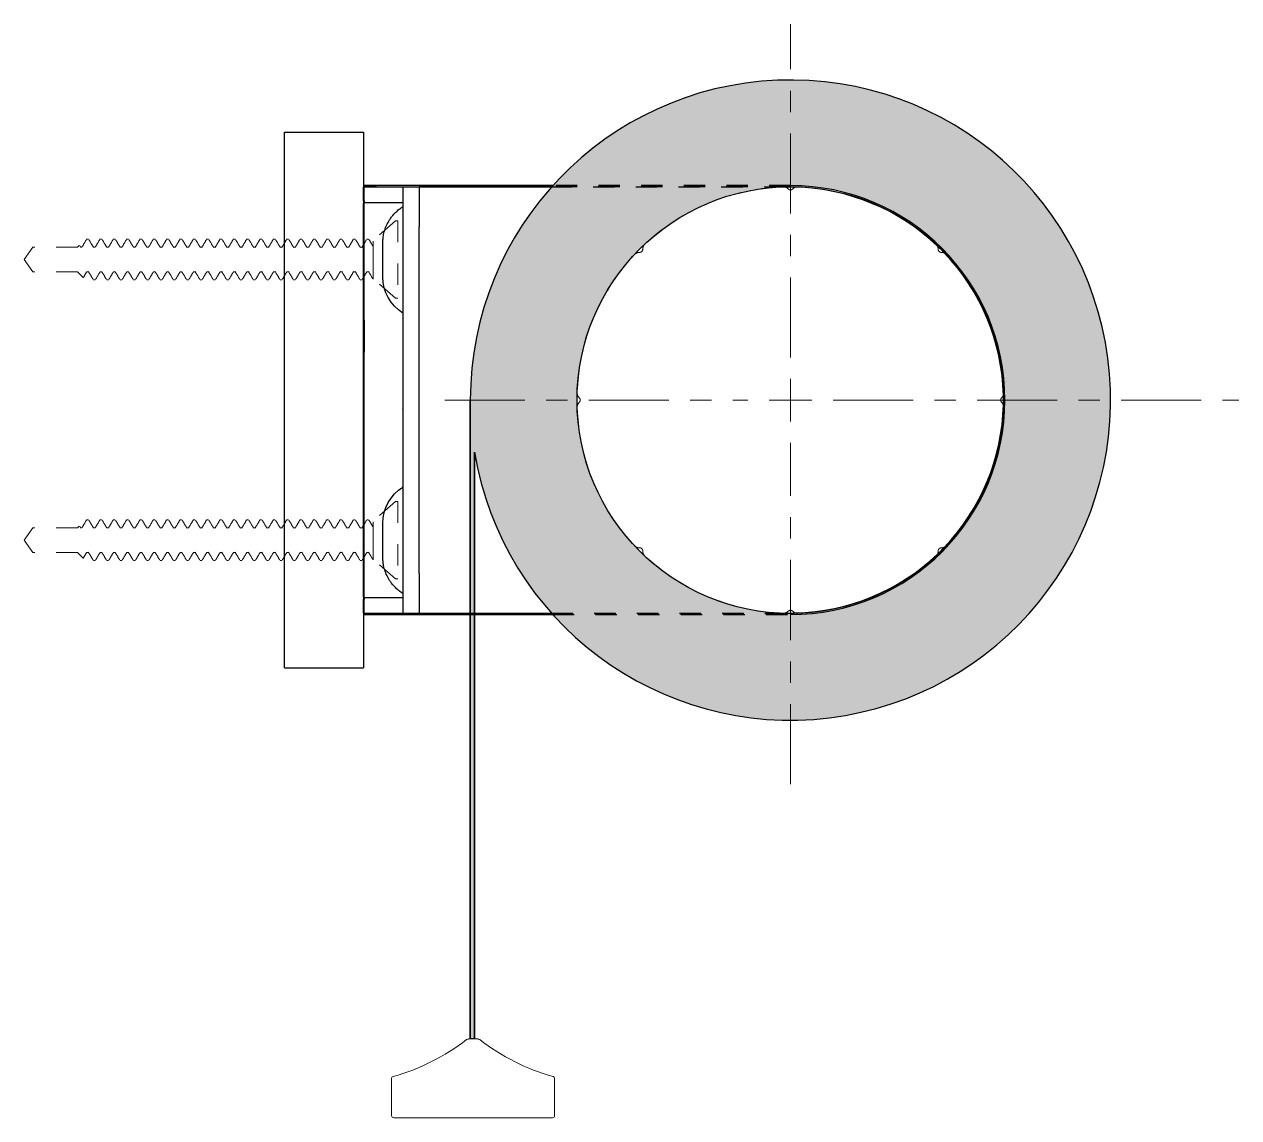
# Model space of a CAD drawing. Header units: inches. Extents: x -6.85 to -1.16, y -3.2 to 1.92.
import ezdxf

# ---------------------------------------------------------------- set-up
doc = ezdxf.new("R2010")
doc.units = ezdxf.units.IN
doc.header["$LTSCALE"] = 0.5
doc.header["$MEASUREMENT"] = 0
for name, pattern in [('CENTER2', [1.125, 0.75, -0.125, 0.125, -0.125]), ('HIDDEN', [0.2, 0.1, -0.1]), ('HIDDEN2', [0.1875, 0.125, -0.0625])]:
    doc.linetypes.add(name, pattern=pattern)
doc.layers.get('0').update_dxf_attribs({"true_color": 0xc2ced6})
for name, color, linetype, lineweight in [('FABRIC-ROLL', 7, 'Continuous', 30), ('HEMBAR', 7, 'Continuous', 9), ('HEMBAR-ENDCAP', 7, 'Continuous', 9), ('SHADE-BRACKET', 7, 'Continuous', 30), ('SUB-BRACKET', 7, 'Continuous', 18), ('SUB-BRACKET_HARDWARE', 7, 'HIDDEN2', 5), ('TEXT', 7, 'Continuous', 18), ('TUBE', 7, 'HIDDEN2', 18)]:
    doc.layers.add(name, color=color, linetype=linetype, lineweight=lineweight)
doc.layers.add('NON-PRINTING-LAYER', color=7, linetype='Continuous', plot=False)
doc.layers.get('NON-PRINTING-LAYER').off()
doc.layers.get('SUB-BRACKET').off()

# ---------------------------------------------------------------- blocks, each defined once
blk = doc.blocks.new('SCREW1-085580')
at = {"layer": 'SUB-BRACKET_HARDWARE', "extrusion": (0, 1, 0)}
for p, q in [((-5.4784, 2.9778), (-5.5844, 2.8856)), ((-5.4684, 2.9778), (-5.4784, 2.9778)), ((-5.4684, 2.9778), (-5.4684, 2.6158)), ((-7.2184, 2.7968), (-7.1776, 2.8551)), ((-6.9684, 2.8551), (-7.1776, 2.8551)), ((-6.9609, 2.8626), (-6.9684, 2.8551)), ((-6.9548, 2.8551), (-6.9587, 2.8617)), ((-6.9481, 2.8551), (-6.9548, 2.8551)), ((-6.9176, 2.8918), (-6.9254, 2.8918)), ((-6.8856, 2.8551), (-6.8949, 2.8551)), ((-6.8551, 2.8918), (-6.8629, 2.8918)), ((-6.8216, 2.8551), (-6.8324, 2.8551)), ((-6.7926, 2.8918), (-6.8004, 2.8918)), ((-6.7591, 2.8551), (-6.7699, 2.8551)), ((-6.7301, 2.8918), (-6.7379, 2.8918)), ((-6.6966, 2.8551), (-6.7074, 2.8551)), ((-6.6676, 2.8918), (-6.6754, 2.8918)), ((-6.6341, 2.8551), (-6.6449, 2.8551)), ((-6.6051, 2.8918), (-6.6129, 2.8918)), ((-6.5716, 2.8551), (-6.5824, 2.8551)), ((-6.5426, 2.8918), (-6.5504, 2.8918)), ((-6.5091, 2.8551), (-6.5199, 2.8551)), ((-6.4801, 2.8918), (-6.4879, 2.8918)), ((-6.4466, 2.8551), (-6.4574, 2.8551)), ((-6.4176, 2.8918), (-6.4254, 2.8918)), ((-6.3841, 2.8551), (-6.3949, 2.8551)), ((-6.3551, 2.8918), (-6.3629, 2.8918)), ((-6.3216, 2.8551), (-6.3324, 2.8551)), ((-6.2926, 2.8918), (-6.3004, 2.8918)), ((-6.2591, 2.8551), (-6.2699, 2.8551)), ((-6.2301, 2.8918), (-6.2379, 2.8918)), ((-6.1966, 2.8551), (-6.2074, 2.8551)), ((-6.1676, 2.8918), (-6.1754, 2.8918)), ((-6.1341, 2.8551), (-6.1449, 2.8551)), ((-6.1051, 2.8918), (-6.1129, 2.8918)), ((-6.0716, 2.8551), (-6.0824, 2.8551)), ((-6.0426, 2.8918), (-6.0504, 2.8918)), ((-6.0091, 2.8551), (-6.0199, 2.8551)), ((-5.9801, 2.8918), (-5.9879, 2.8918)), ((-5.9466, 2.8551), (-5.9574, 2.8551)), ((-5.9176, 2.8918), (-5.9254, 2.8918)), ((-5.8841, 2.8551), (-5.8949, 2.8551)), ((-5.8551, 2.8918), (-5.8629, 2.8918)), ((-5.8216, 2.8551), (-5.8324, 2.8551)), ((-5.7926, 2.8918), (-5.8004, 2.8918)), ((-5.7591, 2.8551), (-5.7699, 2.8551)), ((-5.7301, 2.8918), (-5.7379, 2.8918)), ((-5.6966, 2.8551), (-5.7074, 2.8551)), ((-5.6676, 2.8918), (-5.6754, 2.8918)), ((-5.6341, 2.8551), (-5.6464, 2.8551)), ((-5.6051, 2.8918), (-5.6129, 2.8918)), ((-5.5844, 2.7822), (-5.5844, 2.8856)), ((-7.2184, 2.7968), (-7.1776, 2.7385)), ((-6.9684, 2.7385), (-7.1776, 2.7385)), ((-6.9425, 2.7127), (-6.9684, 2.7385)), ((-6.9169, 2.7385), (-6.9276, 2.7385)), ((-6.8544, 2.7385), (-6.8651, 2.7385)), ((-6.7919, 2.7385), (-6.8026, 2.7385)), ((-6.7294, 2.7385), (-6.7401, 2.7385)), ((-6.6669, 2.7385), (-6.6776, 2.7385)), ((-6.6044, 2.7385), (-6.6151, 2.7385)), ((-6.5419, 2.7385), (-6.5526, 2.7385)), ((-6.4794, 2.7385), (-6.4901, 2.7385)), ((-6.4169, 2.7385), (-6.4276, 2.7385)), ((-6.3544, 2.7385), (-6.3651, 2.7385)), ((-6.2919, 2.7385), (-6.3026, 2.7385)), ((-6.2294, 2.7385), (-6.2401, 2.7385)), ((-6.1669, 2.7385), (-6.1776, 2.7385)), ((-6.1044, 2.7385), (-6.1151, 2.7385)), ((-6.0419, 2.7385), (-6.0526, 2.7385)), ((-5.9794, 2.7385), (-5.9901, 2.7385)), ((-5.9169, 2.7385), (-5.9276, 2.7385)), ((-5.8544, 2.7385), (-5.8651, 2.7385)), ((-5.7919, 2.7385), (-5.8026, 2.7385)), ((-5.7294, 2.7385), (-5.7401, 2.7385)), ((-5.7278, 2.7385), (-5.7294, 2.7385)), ((-5.6653, 2.7385), (-5.6776, 2.7385)), ((-5.6028, 2.7385), (-5.6151, 2.7385)), ((-5.5844, 2.7501), (-5.5844, 2.7051)), ((-6.8941, 2.7018), (-6.8863, 2.7018)), ((-6.8316, 2.7018), (-6.8238, 2.7018)), ((-6.7691, 2.7018), (-6.7613, 2.7018)), ((-6.7066, 2.7018), (-6.6988, 2.7018)), ((-6.6441, 2.7018), (-6.6363, 2.7018)), ((-6.5816, 2.7018), (-6.5738, 2.7018)), ((-6.5191, 2.7018), (-6.5113, 2.7018)), ((-6.4566, 2.7018), (-6.4488, 2.7018)), ((-6.3941, 2.7018), (-6.3863, 2.7018)), ((-6.3316, 2.7018), (-6.3238, 2.7018)), ((-6.2691, 2.7018), (-6.2613, 2.7018)), ((-6.2066, 2.7018), (-6.1988, 2.7018)), ((-6.1441, 2.7018), (-6.1363, 2.7018)), ((-6.0816, 2.7018), (-6.0738, 2.7018)), ((-6.0191, 2.7018), (-6.0113, 2.7018)), ((-5.9566, 2.7018), (-5.9488, 2.7018)), ((-5.8941, 2.7018), (-5.8863, 2.7018)), ((-5.8316, 2.7018), (-5.8238, 2.7018)), ((-5.7691, 2.7018), (-5.7613, 2.7018)), ((-5.7066, 2.7018), (-5.6988, 2.7018)), ((-5.6441, 2.7018), (-5.6363, 2.7018)), ((-5.4784, 2.6158), (-5.5844, 2.7079)), ((-5.4684, 2.6158), (-5.4784, 2.6158))]:
    blk.add_line(p, q, dxfattribs=at)
at = {"layer": 'SUB-BRACKET_HARDWARE'}
for points in [[(-6.9481, 2.8551), (-6.9411, 2.8667), (-6.9342, 2.8784), (-6.9273, 2.8902)], [(-6.9157, 2.8902), (-6.9083, 2.8776), (-6.9009, 2.8651), (-6.8949, 2.8551)], [(-6.8856, 2.8551), (-6.8786, 2.8667), (-6.8717, 2.8784), (-6.8648, 2.8902)], [(-6.8532, 2.8902), (-6.8458, 2.8776), (-6.8384, 2.8651), (-6.8324, 2.8551)], [(-6.8231, 2.8551), (-6.8161, 2.8667), (-6.8092, 2.8784), (-6.8023, 2.8902)], [(-6.7907, 2.8902), (-6.7833, 2.8776), (-6.7759, 2.8651), (-6.7684, 2.8527)], [(-6.7606, 2.8551), (-6.7536, 2.8667), (-6.7467, 2.8784), (-6.7398, 2.8902)], [(-6.7282, 2.8902), (-6.7208, 2.8776), (-6.7134, 2.8651), (-6.7059, 2.8527)], [(-6.6981, 2.8551), (-6.6911, 2.8667), (-6.6842, 2.8784), (-6.6773, 2.8902)], [(-6.6657, 2.8902), (-6.6583, 2.8776), (-6.6509, 2.8651), (-6.6434, 2.8527)], [(-6.6356, 2.8551), (-6.6286, 2.8667), (-6.6217, 2.8784), (-6.6148, 2.8902)], [(-6.6032, 2.8902), (-6.5958, 2.8776), (-6.5884, 2.8651), (-6.5809, 2.8527)], [(-6.5731, 2.8551), (-6.5661, 2.8667), (-6.5592, 2.8784), (-6.5523, 2.8902)], [(-6.5407, 2.8902), (-6.5333, 2.8776), (-6.5259, 2.8651), (-6.5184, 2.8527)], [(-6.5106, 2.8551), (-6.5036, 2.8667), (-6.4967, 2.8784), (-6.4898, 2.8902)], [(-6.4782, 2.8902), (-6.4708, 2.8776), (-6.4634, 2.8651), (-6.4559, 2.8527)], [(-6.4481, 2.8551), (-6.4411, 2.8667), (-6.4342, 2.8784), (-6.4273, 2.8902)], [(-6.4157, 2.8902), (-6.4083, 2.8776), (-6.4009, 2.8651), (-6.3934, 2.8527)], [(-6.3856, 2.8551), (-6.3786, 2.8667), (-6.3717, 2.8784), (-6.3648, 2.8902)], [(-6.3532, 2.8902), (-6.3458, 2.8776), (-6.3384, 2.8651), (-6.3309, 2.8527)], [(-6.3231, 2.8551), (-6.3161, 2.8667), (-6.3092, 2.8784), (-6.3023, 2.8902)], [(-6.2907, 2.8902), (-6.2833, 2.8776), (-6.2759, 2.8651), (-6.2684, 2.8527)], [(-6.2606, 2.8551), (-6.2536, 2.8667), (-6.2467, 2.8784), (-6.2398, 2.8902)], [(-6.2282, 2.8902), (-6.2208, 2.8776), (-6.2134, 2.8651), (-6.2059, 2.8527)], [(-6.1981, 2.8551), (-6.1911, 2.8667), (-6.1842, 2.8784), (-6.1773, 2.8902)], [(-6.1657, 2.8902), (-6.1583, 2.8776), (-6.1509, 2.8651), (-6.1434, 2.8527)], [(-6.1356, 2.8551), (-6.1286, 2.8667), (-6.1217, 2.8784), (-6.1148, 2.8902)], [(-6.1032, 2.8902), (-6.0958, 2.8776), (-6.0884, 2.8651), (-6.0809, 2.8527)], [(-6.0731, 2.8551), (-6.0661, 2.8667), (-6.0592, 2.8784), (-6.0523, 2.8902)], [(-6.0407, 2.8902), (-6.0333, 2.8776), (-6.0259, 2.8651), (-6.0184, 2.8527)], [(-6.0106, 2.8551), (-6.0036, 2.8667), (-5.9967, 2.8784), (-5.9898, 2.8902)], [(-5.9782, 2.8902), (-5.9708, 2.8776), (-5.9634, 2.8651), (-5.9559, 2.8527)], [(-5.9481, 2.8551), (-5.9411, 2.8667), (-5.9342, 2.8784), (-5.9273, 2.8902)], [(-5.9157, 2.8902), (-5.9083, 2.8776), (-5.9009, 2.8651), (-5.8934, 2.8527)], [(-5.8856, 2.8551), (-5.8786, 2.8667), (-5.8717, 2.8784), (-5.8648, 2.8902)], [(-5.8532, 2.8902), (-5.8458, 2.8776), (-5.8384, 2.8651), (-5.8309, 2.8527)], [(-5.8231, 2.8551), (-5.8161, 2.8667), (-5.8092, 2.8784), (-5.8023, 2.8902)], [(-5.7907, 2.8902), (-5.7833, 2.8776), (-5.7759, 2.8651), (-5.7684, 2.8527)], [(-5.7606, 2.8551), (-5.7536, 2.8667), (-5.7467, 2.8784), (-5.7398, 2.8902)], [(-5.7282, 2.8902), (-5.7208, 2.8776), (-5.7134, 2.8651), (-5.7059, 2.8527)], [(-5.6981, 2.8551), (-5.6958, 2.8588), (-5.6936, 2.8626), (-5.6914, 2.8663)], [(-5.6914, 2.8663), (-5.6867, 2.8743), (-5.682, 2.8822), (-5.6773, 2.8902)], [(-5.6657, 2.8902), (-5.6583, 2.8776), (-5.6509, 2.8651), (-5.6434, 2.8527)], [(-5.637, 2.8527), (-5.6295, 2.8651), (-5.6222, 2.8776), (-5.6148, 2.8902)], [(-5.6032, 2.8902), (-5.5969, 2.8796), (-5.5907, 2.8689), (-5.5844, 2.8584)], [(-6.9261, 2.7385), (-6.9312, 2.7301), (-6.9362, 2.7216), (-6.9412, 2.7131)], [(-6.8961, 2.7034), (-6.9034, 2.7159), (-6.9108, 2.7284), (-6.9183, 2.7409)], [(-6.8636, 2.7385), (-6.8706, 2.7268), (-6.8775, 2.7151), (-6.8844, 2.7034)], [(-6.8336, 2.7034), (-6.8409, 2.7159), (-6.8483, 2.7284), (-6.8558, 2.7409)], [(-6.8011, 2.7385), (-6.8081, 2.7268), (-6.815, 2.7151), (-6.8219, 2.7034)], [(-6.7711, 2.7034), (-6.7784, 2.7159), (-6.7858, 2.7284), (-6.7933, 2.7409)], [(-6.7386, 2.7385), (-6.7456, 2.7268), (-6.7525, 2.7151), (-6.7594, 2.7034)], [(-6.7086, 2.7034), (-6.7159, 2.7159), (-6.7233, 2.7284), (-6.7308, 2.7409)], [(-6.6761, 2.7385), (-6.6831, 2.7268), (-6.69, 2.7151), (-6.6969, 2.7034)], [(-6.6461, 2.7034), (-6.6534, 2.7159), (-6.6608, 2.7284), (-6.6683, 2.7409)], [(-6.6136, 2.7385), (-6.6206, 2.7268), (-6.6275, 2.7151), (-6.6344, 2.7034)], [(-6.5836, 2.7034), (-6.5909, 2.7159), (-6.5983, 2.7284), (-6.6058, 2.7409)], [(-6.5511, 2.7385), (-6.5581, 2.7268), (-6.565, 2.7151), (-6.5719, 2.7034)], [(-6.5211, 2.7034), (-6.5284, 2.7159), (-6.5358, 2.7284), (-6.5433, 2.7409)], [(-6.4886, 2.7385), (-6.4956, 2.7268), (-6.5025, 2.7151), (-6.5094, 2.7034)], [(-6.4586, 2.7034), (-6.4659, 2.7159), (-6.4733, 2.7284), (-6.4808, 2.7409)], [(-6.4261, 2.7385), (-6.4331, 2.7268), (-6.44, 2.7151), (-6.4469, 2.7034)], [(-6.3961, 2.7034), (-6.4034, 2.7159), (-6.4108, 2.7284), (-6.4183, 2.7409)], [(-6.3636, 2.7385), (-6.3706, 2.7268), (-6.3775, 2.7151), (-6.3844, 2.7034)], [(-6.3336, 2.7034), (-6.3409, 2.7159), (-6.3483, 2.7284), (-6.3558, 2.7409)], [(-6.3011, 2.7385), (-6.3081, 2.7268), (-6.315, 2.7151), (-6.3219, 2.7034)], [(-6.2711, 2.7034), (-6.2784, 2.7159), (-6.2858, 2.7284), (-6.2933, 2.7409)], [(-6.2386, 2.7385), (-6.2456, 2.7268), (-6.2525, 2.7151), (-6.2594, 2.7034)], [(-6.2086, 2.7034), (-6.2159, 2.7159), (-6.2233, 2.7284), (-6.2308, 2.7409)], [(-6.1761, 2.7385), (-6.1831, 2.7268), (-6.19, 2.7151), (-6.1969, 2.7034)], [(-6.1461, 2.7034), (-6.1534, 2.7159), (-6.1608, 2.7284), (-6.1683, 2.7409)], [(-6.1136, 2.7385), (-6.1206, 2.7268), (-6.1275, 2.7151), (-6.1344, 2.7034)], [(-6.0836, 2.7034), (-6.0909, 2.7159), (-6.0983, 2.7284), (-6.1058, 2.7409)], [(-6.0511, 2.7385), (-6.0581, 2.7268), (-6.065, 2.7151), (-6.0719, 2.7034)], [(-6.0211, 2.7034), (-6.0284, 2.7159), (-6.0358, 2.7284), (-6.0433, 2.7409)], [(-5.9886, 2.7385), (-5.9956, 2.7268), (-6.0025, 2.7151), (-6.0094, 2.7034)], [(-5.9586, 2.7034), (-5.9659, 2.7159), (-5.9733, 2.7284), (-5.9808, 2.7409)], [(-5.9261, 2.7385), (-5.9331, 2.7268), (-5.94, 2.7151), (-5.9469, 2.7034)], [(-5.8961, 2.7034), (-5.9034, 2.7159), (-5.9108, 2.7284), (-5.9183, 2.7409)], [(-5.8636, 2.7385), (-5.8706, 2.7268), (-5.8775, 2.7151), (-5.8844, 2.7034)], [(-5.8336, 2.7034), (-5.8409, 2.7159), (-5.8483, 2.7284), (-5.8558, 2.7409)], [(-5.8011, 2.7385), (-5.8081, 2.7268), (-5.815, 2.7151), (-5.8219, 2.7034)], [(-5.7711, 2.7034), (-5.7784, 2.7159), (-5.7858, 2.7284), (-5.7933, 2.7409)], [(-5.7386, 2.7385), (-5.7456, 2.7268), (-5.7525, 2.7151), (-5.7594, 2.7034)], [(-5.7372, 2.7409), (-5.7377, 2.7401), (-5.7381, 2.7393), (-5.7386, 2.7385)], [(-5.7086, 2.7034), (-5.7159, 2.7159), (-5.7233, 2.7284), (-5.7308, 2.7409)], [(-5.6747, 2.7409), (-5.6803, 2.7316), (-5.6858, 2.7222), (-5.6914, 2.7129)], [(-5.6461, 2.7034), (-5.6534, 2.7159), (-5.6608, 2.7284), (-5.6683, 2.7409)], [(-5.6122, 2.7409), (-5.6197, 2.7284), (-5.6271, 2.7159), (-5.6344, 2.7034)], [(-5.5844, 2.7048), (-5.5915, 2.7168), (-5.5986, 2.7289), (-5.6058, 2.7409)], [(-5.5844, 2.782), (-5.5844, 2.782), (-5.5844, 2.7821), (-5.5844, 2.7822)], [(-5.6914, 2.7129), (-5.6932, 2.7097), (-5.6951, 2.7066), (-5.6969, 2.7034)]]:
    blk.add_open_spline(points, degree=3, dxfattribs=at)
for points, knots in [([(-6.9273, 2.8902), (-6.9272, 2.8903), (-6.9271, 2.8904), (-6.9265, 2.8914), (-6.9259, 2.8918), (-6.9254, 2.8918)], [-0.04485814, -0.04485814, -0.04485814, -0.04485814, -0.03905563, -0.03905563, 0, 0, 0, 0]), ([(-6.8648, 2.8902), (-6.8647, 2.8904), (-6.8646, 2.8905), (-6.8639, 2.8914), (-6.8634, 2.8918), (-6.8629, 2.8918)], [-0.04485565, -0.04485565, -0.04485565, -0.04485565, -0.03658698, -0.03658698, 0, 0, 0, 0]), ([(-6.8023, 2.8902), (-6.8022, 2.8904), (-6.8021, 2.8905), (-6.8014, 2.8914), (-6.8009, 2.8918), (-6.8004, 2.8918)], [-0.04485565, -0.04485565, -0.04485565, -0.04485565, -0.03658698, -0.03658698, 0, 0, 0, 0]), ([(-6.7398, 2.8902), (-6.7397, 2.8904), (-6.7396, 2.8905), (-6.7389, 2.8914), (-6.7384, 2.8918), (-6.7379, 2.8918)], [-0.04485565, -0.04485565, -0.04485565, -0.04485565, -0.03658698, -0.03658698, 0, 0, 0, 0]), ([(-6.6773, 2.8902), (-6.6772, 2.8904), (-6.6771, 2.8905), (-6.6764, 2.8914), (-6.6759, 2.8918), (-6.6754, 2.8918)], [-0.04485565, -0.04485565, -0.04485565, -0.04485565, -0.03658698, -0.03658698, 0, 0, 0, 0]), ([(-6.6148, 2.8902), (-6.6147, 2.8904), (-6.6146, 2.8905), (-6.6139, 2.8914), (-6.6134, 2.8918), (-6.6129, 2.8918)], [-0.04485565, -0.04485565, -0.04485565, -0.04485565, -0.03658698, -0.03658698, 0, 0, 0, 0]), ([(-6.5523, 2.8902), (-6.5522, 2.8904), (-6.5521, 2.8905), (-6.5514, 2.8914), (-6.5509, 2.8918), (-6.5504, 2.8918)], [-0.04485565, -0.04485565, -0.04485565, -0.04485565, -0.03658698, -0.03658698, 0, 0, 0, 0]), ([(-6.4898, 2.8902), (-6.4897, 2.8904), (-6.4896, 2.8905), (-6.4889, 2.8914), (-6.4884, 2.8918), (-6.4879, 2.8918)], [-0.04485565, -0.04485565, -0.04485565, -0.04485565, -0.03658698, -0.03658698, 0, 0, 0, 0]), ([(-6.4273, 2.8902), (-6.4272, 2.8904), (-6.4271, 2.8905), (-6.4264, 2.8914), (-6.4259, 2.8918), (-6.4254, 2.8918)], [-0.04485565, -0.04485565, -0.04485565, -0.04485565, -0.03658698, -0.03658698, 0, 0, 0, 0]), ([(-6.3648, 2.8902), (-6.3647, 2.8904), (-6.3646, 2.8905), (-6.3639, 2.8914), (-6.3634, 2.8918), (-6.3629, 2.8918)], [-0.04485565, -0.04485565, -0.04485565, -0.04485565, -0.03658698, -0.03658698, 0, 0, 0, 0]), ([(-6.3023, 2.8902), (-6.3022, 2.8904), (-6.3021, 2.8905), (-6.3014, 2.8914), (-6.3009, 2.8918), (-6.3004, 2.8918)], [-0.04485565, -0.04485565, -0.04485565, -0.04485565, -0.03658698, -0.03658698, 0, 0, 0, 0]), ([(-6.2398, 2.8902), (-6.2397, 2.8904), (-6.2396, 2.8905), (-6.2389, 2.8914), (-6.2384, 2.8918), (-6.2379, 2.8918)], [-0.04485565, -0.04485565, -0.04485565, -0.04485565, -0.03658698, -0.03658698, 0, 0, 0, 0]), ([(-6.1773, 2.8902), (-6.1772, 2.8904), (-6.1771, 2.8905), (-6.1764, 2.8914), (-6.1759, 2.8918), (-6.1754, 2.8918)], [-0.04485565, -0.04485565, -0.04485565, -0.04485565, -0.03658698, -0.03658698, 0, 0, 0, 0]), ([(-6.1148, 2.8902), (-6.1147, 2.8904), (-6.1146, 2.8905), (-6.1139, 2.8914), (-6.1134, 2.8918), (-6.1129, 2.8918)], [-0.04485565, -0.04485565, -0.04485565, -0.04485565, -0.03658698, -0.03658698, 0, 0, 0, 0]), ([(-6.0523, 2.8902), (-6.0522, 2.8904), (-6.0521, 2.8905), (-6.0514, 2.8914), (-6.0509, 2.8918), (-6.0504, 2.8918)], [-0.04485565, -0.04485565, -0.04485565, -0.04485565, -0.03658698, -0.03658698, 0, 0, 0, 0]), ([(-5.9898, 2.8902), (-5.9897, 2.8904), (-5.9896, 2.8905), (-5.9889, 2.8914), (-5.9884, 2.8918), (-5.9879, 2.8918)], [-0.04485565, -0.04485565, -0.04485565, -0.04485565, -0.03658698, -0.03658698, 0, 0, 0, 0]), ([(-5.9273, 2.8902), (-5.9272, 2.8904), (-5.9271, 2.8905), (-5.9264, 2.8914), (-5.9259, 2.8918), (-5.9254, 2.8918)], [-0.04485565, -0.04485565, -0.04485565, -0.04485565, -0.03658698, -0.03658698, 0, 0, 0, 0]), ([(-5.8648, 2.8902), (-5.8647, 2.8904), (-5.8646, 2.8905), (-5.8639, 2.8914), (-5.8634, 2.8918), (-5.8629, 2.8918)], [-0.04485565, -0.04485565, -0.04485565, -0.04485565, -0.03658698, -0.03658698, 0, 0, 0, 0]), ([(-5.8023, 2.8902), (-5.8022, 2.8904), (-5.8021, 2.8905), (-5.8014, 2.8914), (-5.8009, 2.8918), (-5.8004, 2.8918)], [-0.04485565, -0.04485565, -0.04485565, -0.04485565, -0.03658698, -0.03658698, 0, 0, 0, 0]), ([(-5.7398, 2.8902), (-5.7397, 2.8904), (-5.7396, 2.8905), (-5.7389, 2.8914), (-5.7384, 2.8918), (-5.7379, 2.8918)], [-0.04485565, -0.04485565, -0.04485565, -0.04485565, -0.03658698, -0.03658698, 0, 0, 0, 0]), ([(-5.7278, 2.7385), (-5.7284, 2.7385), (-5.7289, 2.7387), (-5.7299, 2.7396), (-5.7303, 2.7401), (-5.7308, 2.7409)], [0, 0, 0, 0, 0.02263878, 0.02263878, 0.04305706, 0.04305706, 0.04305706, 0.04305706]), ([(-5.5844, 2.782), (-5.5844, 2.7766), (-5.5844, 2.7713), (-5.5844, 2.7606), (-5.5844, 2.7553), (-5.5844, 2.7501)], [0.00052677, 0.00052677, 0.00052677, 0.00052677, 0.041336, 0.041336, 0.08267188, 0.08267188, 0.08267188, 0.08267188]), ([(-6.9425, 2.7127), (-6.9421, 2.7122), (-6.9417, 2.7124), (-6.9412, 2.7131), (-6.9412, 2.7131), (-6.9412, 2.7131)], [0, 0, 0, 0, 0.04340202, 0.04340202, 0.04418271, 0.04418271, 0.04418271, 0.04418271])]:
    blk.add_open_spline(points, degree=3, knots=knots, dxfattribs=at)
blk = doc.blocks.new('SCREW2-085580')
at = {"layer": 'SUB-BRACKET_HARDWARE', "extrusion": (0, 1, 0)}
for p, q in [((-5.4784, 1.6628), (-5.5844, 1.5706)), ((-5.4684, 1.6628), (-5.4784, 1.6628)), ((-5.4684, 1.6628), (-5.4684, 1.3008)), ((-7.2184, 1.4818), (-7.1776, 1.5401)), ((-6.9684, 1.5401), (-7.1776, 1.5401)), ((-6.9609, 1.5476), (-6.9684, 1.5401)), ((-6.9548, 1.5401), (-6.9587, 1.5467)), ((-6.9481, 1.5401), (-6.9548, 1.5401)), ((-6.9176, 1.5768), (-6.9254, 1.5768)), ((-6.8856, 1.5401), (-6.8949, 1.5401)), ((-6.8551, 1.5768), (-6.8629, 1.5768)), ((-6.8216, 1.5401), (-6.8324, 1.5401)), ((-6.7926, 1.5768), (-6.8004, 1.5768)), ((-6.7591, 1.5401), (-6.7699, 1.5401)), ((-6.7301, 1.5768), (-6.7379, 1.5768)), ((-6.6966, 1.5401), (-6.7074, 1.5401)), ((-6.6676, 1.5768), (-6.6754, 1.5768)), ((-6.6341, 1.5401), (-6.6449, 1.5401)), ((-6.6051, 1.5768), (-6.6129, 1.5768)), ((-6.5716, 1.5401), (-6.5824, 1.5401)), ((-6.5426, 1.5768), (-6.5504, 1.5768)), ((-6.5091, 1.5401), (-6.5199, 1.5401)), ((-6.4801, 1.5768), (-6.4879, 1.5768)), ((-6.4466, 1.5401), (-6.4574, 1.5401)), ((-6.4176, 1.5768), (-6.4254, 1.5768)), ((-6.3841, 1.5401), (-6.3949, 1.5401)), ((-6.3551, 1.5768), (-6.3629, 1.5768)), ((-6.3216, 1.5401), (-6.3324, 1.5401)), ((-6.2926, 1.5768), (-6.3004, 1.5768)), ((-6.2591, 1.5401), (-6.2699, 1.5401)), ((-6.2301, 1.5768), (-6.2379, 1.5768)), ((-6.1966, 1.5401), (-6.2074, 1.5401)), ((-6.1676, 1.5768), (-6.1754, 1.5768)), ((-6.1341, 1.5401), (-6.1449, 1.5401)), ((-6.1051, 1.5768), (-6.1129, 1.5768)), ((-6.0716, 1.5401), (-6.0824, 1.5401)), ((-6.0426, 1.5768), (-6.0504, 1.5768)), ((-6.0091, 1.5401), (-6.0199, 1.5401)), ((-5.9801, 1.5768), (-5.9879, 1.5768)), ((-5.9466, 1.5401), (-5.9574, 1.5401)), ((-5.9176, 1.5768), (-5.9254, 1.5768)), ((-5.8841, 1.5401), (-5.8949, 1.5401)), ((-5.8551, 1.5768), (-5.8629, 1.5768)), ((-5.8216, 1.5401), (-5.8324, 1.5401)), ((-5.7926, 1.5768), (-5.8004, 1.5768)), ((-5.7591, 1.5401), (-5.7699, 1.5401)), ((-5.7301, 1.5768), (-5.7379, 1.5768)), ((-5.6966, 1.5401), (-5.7074, 1.5401)), ((-5.6676, 1.5768), (-5.6754, 1.5768)), ((-5.6341, 1.5401), (-5.6464, 1.5401)), ((-5.6051, 1.5768), (-5.6129, 1.5768)), ((-5.5844, 1.4672), (-5.5844, 1.5706)), ((-7.2184, 1.4818), (-7.1776, 1.4235)), ((-6.9684, 1.4235), (-7.1776, 1.4235)), ((-6.9425, 1.3977), (-6.9684, 1.4235)), ((-6.9169, 1.4235), (-6.9276, 1.4235)), ((-6.8544, 1.4235), (-6.8651, 1.4235)), ((-6.7919, 1.4235), (-6.8026, 1.4235)), ((-6.7294, 1.4235), (-6.7401, 1.4235)), ((-6.6669, 1.4235), (-6.6776, 1.4235)), ((-6.6044, 1.4235), (-6.6151, 1.4235)), ((-6.5419, 1.4235), (-6.5526, 1.4235)), ((-6.4794, 1.4235), (-6.4901, 1.4235)), ((-6.4169, 1.4235), (-6.4276, 1.4235)), ((-6.3544, 1.4235), (-6.3651, 1.4235)), ((-6.2919, 1.4235), (-6.3026, 1.4235)), ((-6.2294, 1.4235), (-6.2401, 1.4235)), ((-6.1669, 1.4235), (-6.1776, 1.4235)), ((-6.1044, 1.4235), (-6.1151, 1.4235)), ((-6.0419, 1.4235), (-6.0526, 1.4235)), ((-5.9794, 1.4235), (-5.9901, 1.4235)), ((-5.9169, 1.4235), (-5.9276, 1.4235)), ((-5.8544, 1.4235), (-5.8651, 1.4235)), ((-5.7919, 1.4235), (-5.8026, 1.4235)), ((-5.7294, 1.4235), (-5.7401, 1.4235)), ((-5.7278, 1.4235), (-5.7294, 1.4235)), ((-5.6653, 1.4235), (-5.6776, 1.4235)), ((-5.6028, 1.4235), (-5.6151, 1.4235)), ((-5.5844, 1.4351), (-5.5844, 1.3901)), ((-6.8941, 1.3868), (-6.8863, 1.3868)), ((-6.8316, 1.3868), (-6.8238, 1.3868)), ((-6.7691, 1.3868), (-6.7613, 1.3868)), ((-6.7066, 1.3868), (-6.6988, 1.3868)), ((-6.6441, 1.3868), (-6.6363, 1.3868)), ((-6.5816, 1.3868), (-6.5738, 1.3868)), ((-6.5191, 1.3868), (-6.5113, 1.3868)), ((-6.4566, 1.3868), (-6.4488, 1.3868)), ((-6.3941, 1.3868), (-6.3863, 1.3868)), ((-6.3316, 1.3868), (-6.3238, 1.3868)), ((-6.2691, 1.3868), (-6.2613, 1.3868)), ((-6.2066, 1.3868), (-6.1988, 1.3868)), ((-6.1441, 1.3868), (-6.1363, 1.3868)), ((-6.0816, 1.3868), (-6.0738, 1.3868)), ((-6.0191, 1.3868), (-6.0113, 1.3868)), ((-5.9566, 1.3868), (-5.9488, 1.3868)), ((-5.8941, 1.3868), (-5.8863, 1.3868)), ((-5.8316, 1.3868), (-5.8238, 1.3868)), ((-5.7691, 1.3868), (-5.7613, 1.3868)), ((-5.7066, 1.3868), (-5.6988, 1.3868)), ((-5.6441, 1.3868), (-5.6363, 1.3868)), ((-5.4784, 1.3008), (-5.5844, 1.3929)), ((-5.4684, 1.3008), (-5.4784, 1.3008))]:
    blk.add_line(p, q, dxfattribs=at)
at = {"layer": 'SUB-BRACKET_HARDWARE'}
for points in [[(-6.9481, 1.5401), (-6.9411, 1.5517), (-6.9342, 1.5634), (-6.9273, 1.5752)], [(-6.9157, 1.5752), (-6.9083, 1.5626), (-6.9009, 1.5501), (-6.8949, 1.5401)], [(-6.8856, 1.5401), (-6.8786, 1.5517), (-6.8717, 1.5634), (-6.8648, 1.5752)], [(-6.8532, 1.5752), (-6.8458, 1.5626), (-6.8384, 1.5501), (-6.8324, 1.5401)], [(-6.8231, 1.5401), (-6.8161, 1.5517), (-6.8092, 1.5634), (-6.8023, 1.5752)], [(-6.7907, 1.5752), (-6.7833, 1.5626), (-6.7759, 1.5501), (-6.7684, 1.5377)], [(-6.7606, 1.5401), (-6.7536, 1.5517), (-6.7467, 1.5634), (-6.7398, 1.5752)], [(-6.7282, 1.5752), (-6.7208, 1.5626), (-6.7134, 1.5501), (-6.7059, 1.5377)], [(-6.6981, 1.5401), (-6.6911, 1.5517), (-6.6842, 1.5634), (-6.6773, 1.5752)], [(-6.6657, 1.5752), (-6.6583, 1.5626), (-6.6509, 1.5501), (-6.6434, 1.5377)], [(-6.6356, 1.5401), (-6.6286, 1.5517), (-6.6217, 1.5634), (-6.6148, 1.5752)], [(-6.6032, 1.5752), (-6.5958, 1.5626), (-6.5884, 1.5501), (-6.5809, 1.5377)], [(-6.5731, 1.5401), (-6.5661, 1.5517), (-6.5592, 1.5634), (-6.5523, 1.5752)], [(-6.5407, 1.5752), (-6.5333, 1.5626), (-6.5259, 1.5501), (-6.5184, 1.5377)], [(-6.5106, 1.5401), (-6.5036, 1.5517), (-6.4967, 1.5634), (-6.4898, 1.5752)], [(-6.4782, 1.5752), (-6.4708, 1.5626), (-6.4634, 1.5501), (-6.4559, 1.5377)], [(-6.4481, 1.5401), (-6.4411, 1.5517), (-6.4342, 1.5634), (-6.4273, 1.5752)], [(-6.4157, 1.5752), (-6.4083, 1.5626), (-6.4009, 1.5501), (-6.3934, 1.5377)], [(-6.3856, 1.5401), (-6.3786, 1.5517), (-6.3717, 1.5634), (-6.3648, 1.5752)], [(-6.3532, 1.5752), (-6.3458, 1.5626), (-6.3384, 1.5501), (-6.3309, 1.5377)], [(-6.3231, 1.5401), (-6.3161, 1.5517), (-6.3092, 1.5634), (-6.3023, 1.5752)], [(-6.2907, 1.5752), (-6.2833, 1.5626), (-6.2759, 1.5501), (-6.2684, 1.5377)], [(-6.2606, 1.5401), (-6.2536, 1.5517), (-6.2467, 1.5634), (-6.2398, 1.5752)], [(-6.2282, 1.5752), (-6.2208, 1.5626), (-6.2134, 1.5501), (-6.2059, 1.5377)], [(-6.1981, 1.5401), (-6.1911, 1.5517), (-6.1842, 1.5634), (-6.1773, 1.5752)], [(-6.1657, 1.5752), (-6.1583, 1.5626), (-6.1509, 1.5501), (-6.1434, 1.5377)], [(-6.1356, 1.5401), (-6.1286, 1.5517), (-6.1217, 1.5634), (-6.1148, 1.5752)], [(-6.1032, 1.5752), (-6.0958, 1.5626), (-6.0884, 1.5501), (-6.0809, 1.5377)], [(-6.0731, 1.5401), (-6.0661, 1.5517), (-6.0592, 1.5634), (-6.0523, 1.5752)], [(-6.0407, 1.5752), (-6.0333, 1.5626), (-6.0259, 1.5501), (-6.0184, 1.5377)], [(-6.0106, 1.5401), (-6.0036, 1.5517), (-5.9967, 1.5634), (-5.9898, 1.5752)], [(-5.9782, 1.5752), (-5.9708, 1.5626), (-5.9634, 1.5501), (-5.9559, 1.5377)], [(-5.9481, 1.5401), (-5.9411, 1.5517), (-5.9342, 1.5634), (-5.9273, 1.5752)], [(-5.9157, 1.5752), (-5.9083, 1.5626), (-5.9009, 1.5501), (-5.8934, 1.5377)], [(-5.8856, 1.5401), (-5.8786, 1.5517), (-5.8717, 1.5634), (-5.8648, 1.5752)], [(-5.8532, 1.5752), (-5.8458, 1.5626), (-5.8384, 1.5501), (-5.8309, 1.5377)], [(-5.8231, 1.5401), (-5.8161, 1.5517), (-5.8092, 1.5634), (-5.8023, 1.5752)], [(-5.7907, 1.5752), (-5.7833, 1.5626), (-5.7759, 1.5501), (-5.7684, 1.5377)], [(-5.7606, 1.5401), (-5.7536, 1.5517), (-5.7467, 1.5634), (-5.7398, 1.5752)], [(-5.7282, 1.5752), (-5.7208, 1.5626), (-5.7134, 1.5501), (-5.7059, 1.5377)], [(-5.6981, 1.5401), (-5.6958, 1.5438), (-5.6936, 1.5476), (-5.6914, 1.5513)], [(-5.6914, 1.5513), (-5.6867, 1.5593), (-5.682, 1.5672), (-5.6773, 1.5752)], [(-5.6657, 1.5752), (-5.6583, 1.5626), (-5.6509, 1.5501), (-5.6434, 1.5377)], [(-5.637, 1.5377), (-5.6295, 1.5501), (-5.6222, 1.5626), (-5.6148, 1.5752)], [(-5.6032, 1.5752), (-5.5969, 1.5646), (-5.5907, 1.5539), (-5.5844, 1.5434)], [(-6.9261, 1.4235), (-6.9312, 1.4151), (-6.9362, 1.4066), (-6.9412, 1.3981)], [(-6.8961, 1.3884), (-6.9034, 1.4009), (-6.9108, 1.4134), (-6.9183, 1.4259)], [(-6.8636, 1.4235), (-6.8706, 1.4118), (-6.8775, 1.4001), (-6.8844, 1.3884)], [(-6.8336, 1.3884), (-6.8409, 1.4009), (-6.8483, 1.4134), (-6.8558, 1.4259)], [(-6.8011, 1.4235), (-6.8081, 1.4118), (-6.815, 1.4001), (-6.8219, 1.3884)], [(-6.7711, 1.3884), (-6.7784, 1.4009), (-6.7858, 1.4134), (-6.7933, 1.4259)], [(-6.7386, 1.4235), (-6.7456, 1.4118), (-6.7525, 1.4001), (-6.7594, 1.3884)], [(-6.7086, 1.3884), (-6.7159, 1.4009), (-6.7233, 1.4134), (-6.7308, 1.4259)], [(-6.6761, 1.4235), (-6.6831, 1.4118), (-6.69, 1.4001), (-6.6969, 1.3884)], [(-6.6461, 1.3884), (-6.6534, 1.4009), (-6.6608, 1.4134), (-6.6683, 1.4259)], [(-6.6136, 1.4235), (-6.6206, 1.4118), (-6.6275, 1.4001), (-6.6344, 1.3884)], [(-6.5836, 1.3884), (-6.5909, 1.4009), (-6.5983, 1.4134), (-6.6058, 1.4259)], [(-6.5511, 1.4235), (-6.5581, 1.4118), (-6.565, 1.4001), (-6.5719, 1.3884)], [(-6.5211, 1.3884), (-6.5284, 1.4009), (-6.5358, 1.4134), (-6.5433, 1.4259)], [(-6.4886, 1.4235), (-6.4956, 1.4118), (-6.5025, 1.4001), (-6.5094, 1.3884)], [(-6.4586, 1.3884), (-6.4659, 1.4009), (-6.4733, 1.4134), (-6.4808, 1.4259)], [(-6.4261, 1.4235), (-6.4331, 1.4118), (-6.44, 1.4001), (-6.4469, 1.3884)], [(-6.3961, 1.3884), (-6.4034, 1.4009), (-6.4108, 1.4134), (-6.4183, 1.4259)], [(-6.3636, 1.4235), (-6.3706, 1.4118), (-6.3775, 1.4001), (-6.3844, 1.3884)], [(-6.3336, 1.3884), (-6.3409, 1.4009), (-6.3483, 1.4134), (-6.3558, 1.4259)], [(-6.3011, 1.4235), (-6.3081, 1.4118), (-6.315, 1.4001), (-6.3219, 1.3884)], [(-6.2711, 1.3884), (-6.2784, 1.4009), (-6.2858, 1.4134), (-6.2933, 1.4259)], [(-6.2386, 1.4235), (-6.2456, 1.4118), (-6.2525, 1.4001), (-6.2594, 1.3884)], [(-6.2086, 1.3884), (-6.2159, 1.4009), (-6.2233, 1.4134), (-6.2308, 1.4259)], [(-6.1761, 1.4235), (-6.1831, 1.4118), (-6.19, 1.4001), (-6.1969, 1.3884)], [(-6.1461, 1.3884), (-6.1534, 1.4009), (-6.1608, 1.4134), (-6.1683, 1.4259)], [(-6.1136, 1.4235), (-6.1206, 1.4118), (-6.1275, 1.4001), (-6.1344, 1.3884)], [(-6.0836, 1.3884), (-6.0909, 1.4009), (-6.0983, 1.4134), (-6.1058, 1.4259)], [(-6.0511, 1.4235), (-6.0581, 1.4118), (-6.065, 1.4001), (-6.0719, 1.3884)], [(-6.0211, 1.3884), (-6.0284, 1.4009), (-6.0358, 1.4134), (-6.0433, 1.4259)], [(-5.9886, 1.4235), (-5.9956, 1.4118), (-6.0025, 1.4001), (-6.0094, 1.3884)], [(-5.9586, 1.3884), (-5.9659, 1.4009), (-5.9733, 1.4134), (-5.9808, 1.4259)], [(-5.9261, 1.4235), (-5.9331, 1.4118), (-5.94, 1.4001), (-5.9469, 1.3884)], [(-5.8961, 1.3884), (-5.9034, 1.4009), (-5.9108, 1.4134), (-5.9183, 1.4259)], [(-5.8636, 1.4235), (-5.8706, 1.4118), (-5.8775, 1.4001), (-5.8844, 1.3884)], [(-5.8336, 1.3884), (-5.8409, 1.4009), (-5.8483, 1.4134), (-5.8558, 1.4259)], [(-5.8011, 1.4235), (-5.8081, 1.4118), (-5.815, 1.4001), (-5.8219, 1.3884)], [(-5.7711, 1.3884), (-5.7784, 1.4009), (-5.7858, 1.4134), (-5.7933, 1.4259)], [(-5.7386, 1.4235), (-5.7456, 1.4118), (-5.7525, 1.4001), (-5.7594, 1.3884)], [(-5.7372, 1.4259), (-5.7377, 1.4251), (-5.7381, 1.4243), (-5.7386, 1.4235)], [(-5.7086, 1.3884), (-5.7159, 1.4009), (-5.7233, 1.4134), (-5.7308, 1.4259)], [(-5.6747, 1.4259), (-5.6803, 1.4166), (-5.6858, 1.4072), (-5.6914, 1.3979)], [(-5.6461, 1.3884), (-5.6534, 1.4009), (-5.6608, 1.4134), (-5.6683, 1.4259)], [(-5.6122, 1.4259), (-5.6197, 1.4134), (-5.6271, 1.4009), (-5.6344, 1.3884)], [(-5.5844, 1.3898), (-5.5915, 1.4018), (-5.5986, 1.4139), (-5.6058, 1.4259)], [(-5.5844, 1.467), (-5.5844, 1.467), (-5.5844, 1.4671), (-5.5844, 1.4672)], [(-5.6914, 1.3979), (-5.6932, 1.3947), (-5.6951, 1.3916), (-5.6969, 1.3884)]]:
    blk.add_open_spline(points, degree=3, dxfattribs=at)
for points, knots in [([(-6.9273, 1.5752), (-6.9272, 1.5753), (-6.9271, 1.5754), (-6.9265, 1.5764), (-6.9259, 1.5768), (-6.9254, 1.5768)], [-0.04485814, -0.04485814, -0.04485814, -0.04485814, -0.03905563, -0.03905563, 0, 0, 0, 0]), ([(-6.8648, 1.5752), (-6.8647, 1.5754), (-6.8646, 1.5755), (-6.8639, 1.5764), (-6.8634, 1.5768), (-6.8629, 1.5768)], [-0.04485565, -0.04485565, -0.04485565, -0.04485565, -0.03658698, -0.03658698, 0, 0, 0, 0]), ([(-6.8023, 1.5752), (-6.8022, 1.5754), (-6.8021, 1.5755), (-6.8014, 1.5764), (-6.8009, 1.5768), (-6.8004, 1.5768)], [-0.04485565, -0.04485565, -0.04485565, -0.04485565, -0.03658698, -0.03658698, 0, 0, 0, 0]), ([(-6.7398, 1.5752), (-6.7397, 1.5754), (-6.7396, 1.5755), (-6.7389, 1.5764), (-6.7384, 1.5768), (-6.7379, 1.5768)], [-0.04485565, -0.04485565, -0.04485565, -0.04485565, -0.03658698, -0.03658698, 0, 0, 0, 0]), ([(-6.6773, 1.5752), (-6.6772, 1.5754), (-6.6771, 1.5755), (-6.6764, 1.5764), (-6.6759, 1.5768), (-6.6754, 1.5768)], [-0.04485565, -0.04485565, -0.04485565, -0.04485565, -0.03658698, -0.03658698, 0, 0, 0, 0]), ([(-6.6148, 1.5752), (-6.6147, 1.5754), (-6.6146, 1.5755), (-6.6139, 1.5764), (-6.6134, 1.5768), (-6.6129, 1.5768)], [-0.04485565, -0.04485565, -0.04485565, -0.04485565, -0.03658698, -0.03658698, 0, 0, 0, 0]), ([(-6.5523, 1.5752), (-6.5522, 1.5754), (-6.5521, 1.5755), (-6.5514, 1.5764), (-6.5509, 1.5768), (-6.5504, 1.5768)], [-0.04485565, -0.04485565, -0.04485565, -0.04485565, -0.03658698, -0.03658698, 0, 0, 0, 0]), ([(-6.4898, 1.5752), (-6.4897, 1.5754), (-6.4896, 1.5755), (-6.4889, 1.5764), (-6.4884, 1.5768), (-6.4879, 1.5768)], [-0.04485565, -0.04485565, -0.04485565, -0.04485565, -0.03658698, -0.03658698, 0, 0, 0, 0]), ([(-6.4273, 1.5752), (-6.4272, 1.5754), (-6.4271, 1.5755), (-6.4264, 1.5764), (-6.4259, 1.5768), (-6.4254, 1.5768)], [-0.04485565, -0.04485565, -0.04485565, -0.04485565, -0.03658698, -0.03658698, 0, 0, 0, 0]), ([(-6.3648, 1.5752), (-6.3647, 1.5754), (-6.3646, 1.5755), (-6.3639, 1.5764), (-6.3634, 1.5768), (-6.3629, 1.5768)], [-0.04485565, -0.04485565, -0.04485565, -0.04485565, -0.03658698, -0.03658698, 0, 0, 0, 0]), ([(-6.3023, 1.5752), (-6.3022, 1.5754), (-6.3021, 1.5755), (-6.3014, 1.5764), (-6.3009, 1.5768), (-6.3004, 1.5768)], [-0.04485565, -0.04485565, -0.04485565, -0.04485565, -0.03658698, -0.03658698, 0, 0, 0, 0]), ([(-6.2398, 1.5752), (-6.2397, 1.5754), (-6.2396, 1.5755), (-6.2389, 1.5764), (-6.2384, 1.5768), (-6.2379, 1.5768)], [-0.04485565, -0.04485565, -0.04485565, -0.04485565, -0.03658698, -0.03658698, 0, 0, 0, 0]), ([(-6.1773, 1.5752), (-6.1772, 1.5754), (-6.1771, 1.5755), (-6.1764, 1.5764), (-6.1759, 1.5768), (-6.1754, 1.5768)], [-0.04485565, -0.04485565, -0.04485565, -0.04485565, -0.03658698, -0.03658698, 0, 0, 0, 0]), ([(-6.1148, 1.5752), (-6.1147, 1.5754), (-6.1146, 1.5755), (-6.1139, 1.5764), (-6.1134, 1.5768), (-6.1129, 1.5768)], [-0.04485565, -0.04485565, -0.04485565, -0.04485565, -0.03658698, -0.03658698, 0, 0, 0, 0]), ([(-6.0523, 1.5752), (-6.0522, 1.5754), (-6.0521, 1.5755), (-6.0514, 1.5764), (-6.0509, 1.5768), (-6.0504, 1.5768)], [-0.04485565, -0.04485565, -0.04485565, -0.04485565, -0.03658698, -0.03658698, 0, 0, 0, 0]), ([(-5.9898, 1.5752), (-5.9897, 1.5754), (-5.9896, 1.5755), (-5.9889, 1.5764), (-5.9884, 1.5768), (-5.9879, 1.5768)], [-0.04485565, -0.04485565, -0.04485565, -0.04485565, -0.03658698, -0.03658698, 0, 0, 0, 0]), ([(-5.9273, 1.5752), (-5.9272, 1.5754), (-5.9271, 1.5755), (-5.9264, 1.5764), (-5.9259, 1.5768), (-5.9254, 1.5768)], [-0.04485565, -0.04485565, -0.04485565, -0.04485565, -0.03658698, -0.03658698, 0, 0, 0, 0]), ([(-5.8648, 1.5752), (-5.8647, 1.5754), (-5.8646, 1.5755), (-5.8639, 1.5764), (-5.8634, 1.5768), (-5.8629, 1.5768)], [-0.04485565, -0.04485565, -0.04485565, -0.04485565, -0.03658698, -0.03658698, 0, 0, 0, 0]), ([(-5.8023, 1.5752), (-5.8022, 1.5754), (-5.8021, 1.5755), (-5.8014, 1.5764), (-5.8009, 1.5768), (-5.8004, 1.5768)], [-0.04485565, -0.04485565, -0.04485565, -0.04485565, -0.03658698, -0.03658698, 0, 0, 0, 0]), ([(-5.7398, 1.5752), (-5.7397, 1.5754), (-5.7396, 1.5755), (-5.7389, 1.5764), (-5.7384, 1.5768), (-5.7379, 1.5768)], [-0.04485565, -0.04485565, -0.04485565, -0.04485565, -0.03658698, -0.03658698, 0, 0, 0, 0]), ([(-5.7278, 1.4235), (-5.7284, 1.4235), (-5.7289, 1.4237), (-5.7299, 1.4246), (-5.7303, 1.4251), (-5.7308, 1.4259)], [0, 0, 0, 0, 0.02263878, 0.02263878, 0.04305706, 0.04305706, 0.04305706, 0.04305706]), ([(-5.5844, 1.467), (-5.5844, 1.4616), (-5.5844, 1.4563), (-5.5844, 1.4456), (-5.5844, 1.4403), (-5.5844, 1.4351)], [0.00052677, 0.00052677, 0.00052677, 0.00052677, 0.041336, 0.041336, 0.08267188, 0.08267188, 0.08267188, 0.08267188]), ([(-6.9425, 1.3977), (-6.9421, 1.3972), (-6.9417, 1.3974), (-6.9412, 1.3981), (-6.9412, 1.3981), (-6.9412, 1.3981)], [0, 0, 0, 0, 0.04340202, 0.04340202, 0.04418271, 0.04418271, 0.04418271, 0.04418271])]:
    blk.add_open_spline(points, degree=3, knots=knots, dxfattribs=at)
blk = doc.blocks.new('SUB-BRACKET-HARDWARE-085580')
for name in ['SCREW1-085580', 'SCREW2-085580']:
    blk.add_blockref(name, (0, 0))
blk = doc.blocks.new('TUBE-085580')
at = {"layer": 'TUBE', "extrusion": (0, 0, -1)}
for centre, radius, start, end in [((-2.016, 0.9343), 1, 46.9513, 88.0487), ((-2.016, 0.9343), 1, 46.9513, 88.0487), ((-1.983, 1.9037), 0.03, 88.0487, 137.2214), ((-1.983, 1.9037), 0.03, 88.0487, 137.2214), ((-2.016, 1.9343), 0.015, 222.7786, 317.2214), ((-2.049, 1.9037), 0.03, 42.7786, 91.9513), ((-2.049, 1.9037), 0.03, 42.7786, 91.9513), ((-2.016, 0.9343), 1, 91.9513, 133.0487), ((-2.016, 0.9343), 1, 91.9513, 133.0487), ((-1.3539, 1.6431), 0.03, 357.7786, 46.9513), ((-1.3539, 1.6431), 0.03, 357.7786, 46.9513), ((-2.6781, 1.6431), 0.03, 133.0487, 182.2214), ((-2.6781, 1.6431), 0.03, 133.0487, 182.2214), ((-2.016, 0.9343), 1, 1.9513, 43.0487), ((-2.016, 0.9343), 1, 1.9513, 43.0487), ((-1.3071, 1.5964), 0.03, 43.0487, 92.2214), ((-1.3071, 1.5964), 0.03, 43.0487, 92.2214), ((-1.3089, 1.6414), 0.015, 177.7786, 272.2214), ((-2.7231, 1.6414), 0.015, 267.7786, 2.2214), ((-2.7249, 1.5964), 0.03, 87.7786, 136.9513), ((-2.7249, 1.5964), 0.03, 87.7786, 136.9513), ((-2.016, 0.9343), 1, 136.9513, 178.0487), ((-2.016, 0.9343), 1, 136.9513, 178.0487), ((-1.0466, 0.9673), 0.03, 312.7786, 1.9513), ((-1.0466, 0.9673), 0.03, 312.7786, 1.9513), ((-2.9854, 0.9673), 0.03, 178.0487, 227.2214), ((-2.9854, 0.9673), 0.03, 178.0487, 227.2214), ((-1.0466, 0.9013), 0.03, 358.0487, 47.2214), ((-1.0466, 0.9013), 0.03, 358.0487, 47.2214), ((-1.016, 0.9343), 0.015, 132.7786, 227.2214), ((-3.016, 0.9343), 0.015, 312.7786, 47.2214), ((-2.9854, 0.9013), 0.03, 132.7786, 181.9513), ((-2.9854, 0.9013), 0.03, 132.7786, 181.9513), ((-2.016, 0.9343), 1, 316.9513, 358.0487), ((-2.016, 0.9343), 1, 316.9513, 358.0487), ((-2.016, 0.9343), 1, 181.9513, 223.0487), ((-2.016, 0.9343), 1, 181.9513, 223.0487), ((-1.3071, 0.2722), 0.03, 267.7786, 316.9513), ((-1.3071, 0.2722), 0.03, 267.7786, 316.9513), ((-1.3089, 0.2272), 0.015, 87.7786, 182.2214), ((-2.7231, 0.2272), 0.015, 357.7786, 92.2214), ((-2.7249, 0.2722), 0.03, 223.0487, 272.2214), ((-2.7249, 0.2722), 0.03, 223.0487, 272.2214), ((-1.3539, 0.2254), 0.03, 313.0487, 2.2214), ((-1.3539, 0.2254), 0.03, 313.0487, 2.2214), ((-2.016, 0.9343), 1, 271.9513, 313.0487), ((-2.016, 0.9343), 1, 271.9513, 313.0487), ((-2.016, 0.9343), 1, 226.9513, 268.0487), ((-2.016, 0.9343), 1, 226.9513, 268.0487), ((-2.6781, 0.2254), 0.03, 177.7786, 226.9513), ((-2.6781, 0.2254), 0.03, 177.7786, 226.9513), ((-1.983, -0.0351), 0.03, 222.7786, 271.9513), ((-1.983, -0.0351), 0.03, 222.7786, 271.9513), ((-2.016, -0.0657), 0.015, 42.7786, 137.2214), ((-2.049, -0.0351), 0.03, 268.0487, 317.2214), ((-2.049, -0.0351), 0.03, 268.0487, 317.2214)]:
    blk.add_arc(centre, radius, start, end, dxfattribs=at)
at = {"layer": 'TUBE'}
for centre, start, end in [((2.016, 1.9343), 222.7786, 317.2214), ((1.3089, 1.6414), 267.7786, 2.2214), ((2.7231, 1.6414), 177.7786, 272.2214), ((1.016, 0.9343), 312.7786, 47.2214), ((3.016, 0.9343), 132.7786, 227.2214), ((1.3089, 0.2272), 357.7786, 92.2214), ((2.7231, 0.2272), 87.7786, 182.2214), ((2.016, -0.0657), 42.7786, 137.2214)]:
    blk.add_arc(centre, 0.015, start, end, dxfattribs=at)
blk = doc.blocks.new('FABRIC-ROLL-085580')
at = {"layer": 'FABRIC-ROLL', "true_color": 0xc7c8ca, "transparency": 33554559}
h = blk.add_hatch(color=9, dxfattribs=at)
h.dxf.hatch_style = 1
h.paths.add_polyline_path([(3.496, 0.6902), (3.496, -2.0597), (3.516, -2.0597), (3.516, 0.9343, 24.454004)])
h.paths.add_polyline_path([(2.016, -0.0657, -1), (2.016, 1.9343, -1)], flags=0)
h.paths.add_polyline_path([(1.016, 0.9343, -1), (3.016, 0.9343, -1)], flags=16)
h.paths.add_polyline_path([(3.016, 0.9343, 1), (1.016, 0.9343, 1)], flags=0)
at = {"layer": 'FABRIC-ROLL', "extrusion": (0, 1, 0)}
for p, q in [((3.516, 0.9343), (3.516, -2.0597)), ((3.496, -2.0597), (3.496, 0.6902))]:
    blk.add_line(p, q, dxfattribs=at)
at = {"layer": 'FABRIC-ROLL', "extrusion": (0, 0, -1)}
for p, q in [((3.516, -2.0597), (3.516, 0.9343)), ((3.496, 0.6902), (3.496, -2.0597))]:
    blk.add_line(p, q, dxfattribs=at)
at = {"layer": 'FABRIC-ROLL'}
blk.add_line((3.496, -2.0597), (3.516, -2.0597), dxfattribs=at)
at = {"layer": 'FABRIC-ROLL', "extrusion": (0, 0, -1)}
blk.add_circle((-2.016, 0.9343), 1, dxfattribs=at)
blk.add_arc((-2.016, 0.9343), 1.5, 189.3668, 180, dxfattribs=at)
blk.add_arc((-2.016, 0.9343), 1.5, 189.3668, 180, dxfattribs=at)
at = {"layer": 'FABRIC-ROLL'}
for start, end in [(90, 270), (270, 90)]:
    blk.add_arc((2.016, 0.9343), 1, start, end, dxfattribs=at)
blk = doc.blocks.new('HEMBAR-ENDCAP-085580')
at = {"layer": 'HEMBAR-ENDCAP', "extrusion": (0, 1, 0)}
for p, q in [((3.481, -2.0597), (3.4891, -2.0597)), ((3.4891, -2.0597), (3.496, -2.0597)), ((3.496, -2.0597), (3.516, -2.0597)), ((3.516, -2.0597), (3.5239, -2.0597)), ((3.5239, -2.0597), (3.525, -2.0597)), ((3.121, -2.2451), (3.121, -2.2447)), ((3.885, -2.2447), (3.885, -2.2606)), ((3.885, -2.4046), (3.885, -2.2606)), ((3.1997, -2.4287), (3.131, -2.4287)), ((3.2723, -2.4287), (3.1997, -2.4287)), ((3.7297, -2.4287), (3.2723, -2.4287)), ((3.812, -2.4287), (3.7297, -2.4287)), ((3.875, -2.4287), (3.812, -2.4287)), ((3.885, -2.4046), (3.885, -2.4187))]:
    blk.add_line(p, q, dxfattribs=at)
at = {"layer": 'HEMBAR-ENDCAP'}
blk.add_line((3.121, -2.4187), (3.1211, -2.2431), dxfattribs=at)
for centre, start, end in [((2.8568, -1.268), 285.6538, 307.7425), ((4.1492, -1.268), 232.2575, 254.3462)]:
    blk.add_arc(centre, 1.005, start, end, dxfattribs=at)
at = {"layer": 'HEMBAR-ENDCAP', "extrusion": (0, 0, -1)}
for centre, radius, start, end in [((-3.4808, -2.0741), 0.0143, 52.2575, 90.8726), ((-3.5252, -2.0741), 0.0143, 89.1274, 127.7425), ((-3.1303, -2.2447), 0.00929, 0, 10.0501), ((-3.1303, -2.2447), 0.00929, 10.0501, 75.75), ((-3.8757, -2.2447), 0.00929, 104.25, 180), ((-3.131, -2.4187), 0.01, 270, 0), ((-3.875, -2.4187), 0.01, 180, 270)]:
    blk.add_arc(centre, radius, start, end, dxfattribs=at)
blk = doc.blocks.new('SHADE-BRACKET-085580')
at = {"layer": 'SHADE-BRACKET', "linetype": 'HIDDEN', "extrusion": (0, 1, 0)}
for p, q in [((2.016, 1.9393), (3.1295, 1.9393)), ((2.016, 1.9343), (3.134, 1.9343)), ((2.0399, 1.9323), (3.1358, 1.9323)), ((3.134, -0.0657), (2.016, -0.0657)), ((3.1295, -0.0707), (2.016, -0.0707)), ((3.1358, -0.0637), (2.0399, -0.0637))]:
    blk.add_line(p, q, dxfattribs=at)
at = {"layer": 'SHADE-BRACKET', "extrusion": (0, 1, 0)}
for p, q in [((3.1295, 1.9393), (3.771, 1.9393)), ((3.771, 1.9393), (3.971, 1.9393)), ((3.971, 1.9393), (4.016, 1.9393)), ((4.016, 1.9393), (4.016, 1.9323)), ((2.016, 1.9323), (2.0399, 1.9323)), ((3.134, 1.9343), (3.756, 1.9343)), ((3.1358, 1.9323), (3.756, 1.9323)), ((3.771, 1.9343), (3.756, 1.9343)), ((3.756, 1.9343), (3.756, 1.7463)), ((3.756, 1.9323), (3.971, 1.9323)), ((3.956, 1.9343), (3.771, 1.9343)), ((3.831, -0.0707), (3.831, 1.9343)), ((3.956, 1.9343), (3.971, 1.9343)), ((3.971, 1.9343), (4.014, 1.9343)), ((3.971, 1.9323), (4.014, 1.9323)), ((4.015, 1.9333), (4.014, 1.9343)), ((4.014, 1.9323), (4.015, 1.9333)), ((4.014, 1.8673), (4.014, 1.9323)), ((4.016, 1.9323), (4.015, 1.9333)), ((4.016, 1.8673), (4.016, 1.9323)), ((3.831, 1.8593), (3.971, 1.8593)), ((3.971, 1.8593), (4.014, 1.8593)), ((4.014, 1.8673), (4.014, 1.8593)), ((4.014, 1.6713), (4.014, 1.8593)), ((4.016, 1.8573), (4.014, 1.8593)), ((4.016, 1.8673), (4.016, 1.8573)), ((4.016, 1.6713), (4.016, 1.8573)), ((3.756, 0.1223), (3.756, 1.7463)), ((3.926, 1.5115), (3.926, 1.6711)), ((4.014, 1.3113), (4.014, 1.6713)), ((4.016, 1.3113), (4.016, 1.6713)), ((3.8315, 1.341), (3.831, 1.3402)), ((4.014, 1.3093), (4.014, 1.3113)), ((4.014, 1.3093), (4.014, 1.1593)), ((4.016, 1.0593), (4.016, 1.3113)), ((4.014, 1.0593), (4.014, 1.1593)), ((4.014, 1.1593), (4.016, 1.1573)), ((4.014, 0.1973), (4.014, 1.0593)), ((4.016, 0.1973), (4.016, 1.0593)), ((3.831, 0.5284), (3.8315, 0.5276)), ((3.926, 0.1975), (3.926, 0.3571)), ((4.014, 0.0093), (4.014, 0.1973)), ((4.016, 0.0113), (4.016, 0.1973)), ((3.756, 0.1223), (3.756, -0.0657)), ((3.831, 0.0103), (3.832, 0.0093)), ((3.971, 0.0093), (3.832, 0.0093)), ((4.014, 0.0093), (3.971, 0.0093)), ((4.016, 0.0113), (4.014, 0.0093)), ((4.014, 0.0093), (4.014, 0.0013)), ((4.014, -0.0637), (4.014, 0.0013)), ((4.016, 0.0113), (4.016, 0.0013)), ((4.016, -0.0637), (4.016, 0.0013)), ((2.0399, -0.0637), (2.016, -0.0637)), ((3.496, -0.0707), (3.1295, -0.0707)), ((3.496, -0.0657), (3.134, -0.0657)), ((3.496, -0.0637), (3.1358, -0.0637)), ((3.516, -0.0637), (3.496, -0.0637)), ((3.516, -0.0657), (3.496, -0.0657)), ((3.516, -0.0707), (3.496, -0.0707)), ((3.756, -0.0637), (3.516, -0.0637)), ((3.756, -0.0657), (3.516, -0.0657)), ((3.771, -0.0707), (3.516, -0.0707)), ((3.971, -0.0637), (3.756, -0.0637)), ((3.771, -0.0657), (3.756, -0.0657)), ((3.956, -0.0657), (3.771, -0.0657)), ((3.971, -0.0707), (3.771, -0.0707)), ((3.971, -0.0657), (3.956, -0.0657)), ((4.014, -0.0637), (3.971, -0.0637)), ((4.014, -0.0657), (3.971, -0.0657)), ((4.016, -0.0707), (3.971, -0.0707)), ((4.014, -0.0637), (4.015, -0.0647)), ((4.014, -0.0657), (4.015, -0.0647)), ((4.015, -0.0647), (4.016, -0.0637)), ((4.016, -0.0637), (4.016, -0.0707))]:
    blk.add_line(p, q, dxfattribs=at)
at = {"layer": 'SHADE-BRACKET', "extrusion": (0, 0, -1)}
for radius, start, end in [(1.005, 270, 90), (0.998, 46.3241, 88.6759), (0.998, 88.6759, 90), (0.998, 43.6759, 46.3241), (0.998, 1.3241, 43.6759), (0.998, 358.6759, 1.3241), (0.998, 316.3241, 358.6759), (0.998, 313.6759, 316.3241), (0.998, 271.3241, 313.6759), (0.998, 270, 271.3241)]:
    blk.add_arc((-2.016, 0.9343), radius, start, end, dxfattribs=at)
at = {"layer": 'SHADE-BRACKET'}
for centre, start, end in [((3.726, 1.5115), 301.9854, 0), ((3.726, 0.3571), 359.9988, 58.0146)]:
    blk.add_arc(centre, 0.2, start, end, dxfattribs=at)
blk.add_ellipse((4.1152, 1.1154), major_axis=(0.1149, -0.0679), ratio=0.179287, start_param=-2.532321, end_param=-2.497546, dxfattribs=at)
at = {"layer": 'SHADE-BRACKET', "extrusion": (0, 0, -1)}
blk.add_ellipse((3.8611, 0.9473), major_axis=(-0.0291, -0.0543), ratio=0.872044, start_param=-0.021066, end_param=0.021146, dxfattribs=at)
at = {"layer": 'SHADE-BRACKET'}
for points, knots in [([(3.8319, 1.8407), (3.8318, 1.841), (3.8316, 1.8413), (3.8313, 1.8418), (3.8312, 1.8421), (3.831, 1.8424)], [-0.006408595, -0.006408595, -0.006408595, -0.006408595, -0.003200235, -0.003200235, 0, 0, 0, 0]), ([(3.926, 1.6711), (3.926, 1.6775), (3.9257, 1.684), (3.9244, 1.6969), (3.9235, 1.7033), (3.9214, 1.714), (3.9204, 1.7183), (3.9143, 1.741), (3.907, 1.7578), (3.8956, 1.7771), (3.8929, 1.7814), (3.8866, 1.7905), (3.8829, 1.7953), (3.8733, 1.8067), (3.8672, 1.8129), (3.856, 1.8232), (3.8509, 1.8274), (3.8411, 1.8347), (3.8364, 1.8379), (3.8319, 1.8407)], [0, 0, 0, 0, 0.0492071, 0.0492071, 0.0992017, 0.0992017, 0.1341967, 0.1341967, 0.2856101, 0.2856101, 0.3304265, 0.3304265, 0.3863688, 0.3863688, 0.4715964, 0.4715964, 0.541994, 0.541994, 0.60655, 0.60655, 0.60655, 0.60655]), ([(3.8319, 0.0279), (3.8365, 0.0307), (3.8412, 0.0339), (3.851, 0.0412), (3.8561, 0.0455), (3.8673, 0.0557), (3.8733, 0.0619), (3.8828, 0.0732), (3.8865, 0.078), (3.8929, 0.0871), (3.8956, 0.0914), (3.9069, 0.1106), (3.9141, 0.1271), (3.9202, 0.1497), (3.9213, 0.1541), (3.9234, 0.1649), (3.9244, 0.1713), (3.9257, 0.1843), (3.926, 0.1909), (3.926, 0.1975)], [0, 0, 0, 0, 0.0651693, 0.0651693, 0.1362335, 0.1362335, 0.2208364, 0.2208364, 0.2772144, 0.2772144, 0.3227122, 0.3227122, 0.4728761, 0.4728761, 0.5091371, 0.5091371, 0.5591896, 0.5591896, 0.6098115, 0.6098115, 0.6098115, 0.6098115]), ([(3.831, 0.0262), (3.8312, 0.0265), (3.8313, 0.0267), (3.8316, 0.0273), (3.8318, 0.0276), (3.8319, 0.0279)], [-0.00641371, -0.00641371, -0.00641371, -0.00641371, -0.003216525, -0.003216525, -0.000005122, -0.000005122, -0.000005122, -0.000005122])]:
    blk.add_open_spline(points, degree=3, knots=knots, dxfattribs=at)
for points in [[(3.8319, 1.3419), (3.8319, 1.3417), (3.8317, 1.3415), (3.8315, 1.3412), (3.8315, 1.341)], [(3.8319, 0.5267), (3.8319, 0.5269), (3.8317, 0.5271), (3.8315, 0.5274), (3.8315, 0.5276)]]:
    blk.add_open_spline(points, degree=3, dxfattribs=at)
blk = doc.blocks.new('TRIM-085580')
for p, q in [((-6.1284, 0.883), (-6.1284, 3.3929)), ((-6.1284, 3.3929), (-5.7584, 3.3929)), ((-5.7584, 3.3929), (-5.7584, 0.883)), ((-6.1284, 0.883), (-5.7584, 0.883))]:
    blk.add_line(p, q)
blk = doc.blocks.new('ROLL-085580')
blk.add_blockref('TRIM-085580', (0.13, 0))
at = {"layer": 'FABRIC-ROLL', "xscale": -1}
blk.add_blockref('FABRIC-ROLL-085580', (-1.6124, 1.2037), dxfattribs=at)
at = {"layer": 'HEMBAR', "xscale": -1}
blk.add_blockref('HEMBAR-ENDCAP-085580', (-1.6124, 1.2037), dxfattribs=at)
at = {"layer": 'NON-PRINTING-LAYER', "xscale": -1}
blk.add_blockref('TUBE-085580', (-1.6124, 1.2037), dxfattribs=at)
at = {"layer": 'SUB-BRACKET', "xscale": -1}
blk.add_blockref('SHADE-BRACKET-085580', (-1.6124, 1.2037), dxfattribs=at)
blk = doc.blocks.new('SYSTEM-085580')
for name in ['ROLL-085580', 'SUB-BRACKET-HARDWARE-085580']:
    blk.add_blockref(name, (0, 0))
blk = doc.blocks.new('*U23')
at = {"layer": 'TEXT', "color": 0, "linetype": 'CENTER2', "transparency": 16777216}
for p, q in [((0, 0.2), (0, 1.761)), ((-1.62, 0), (-0.2, 0)), ((0.2, 0), (2.1003, 0)), ((0, -1.7993), (0, -0.2))]:
    blk.add_line(p, q, dxfattribs=at)
at = {"layer": 'TEXT', "color": 0, "linetype": 'Continuous', "transparency": 16777216}
for p, q in [((0, -0.1), (0, 0.1)), ((-0.1, 0), (0.1, 0))]:
    blk.add_line(p, q, dxfattribs=at)

msp = doc.modelspace()

# ---------------------------------------------------------------- block references
at = {"layer": 'SHADE-BRACKET'}
msp.add_blockref('SYSTEM-085580', (0.3663, -1.9768), dxfattribs=at)
at = {"layer": 'TEXT', "linetype": 'CENTER2'}
msp.add_blockref('*U23', (-3.2621, 0.1612), dxfattribs=at)

doc.saveas('drawing.dxf')
